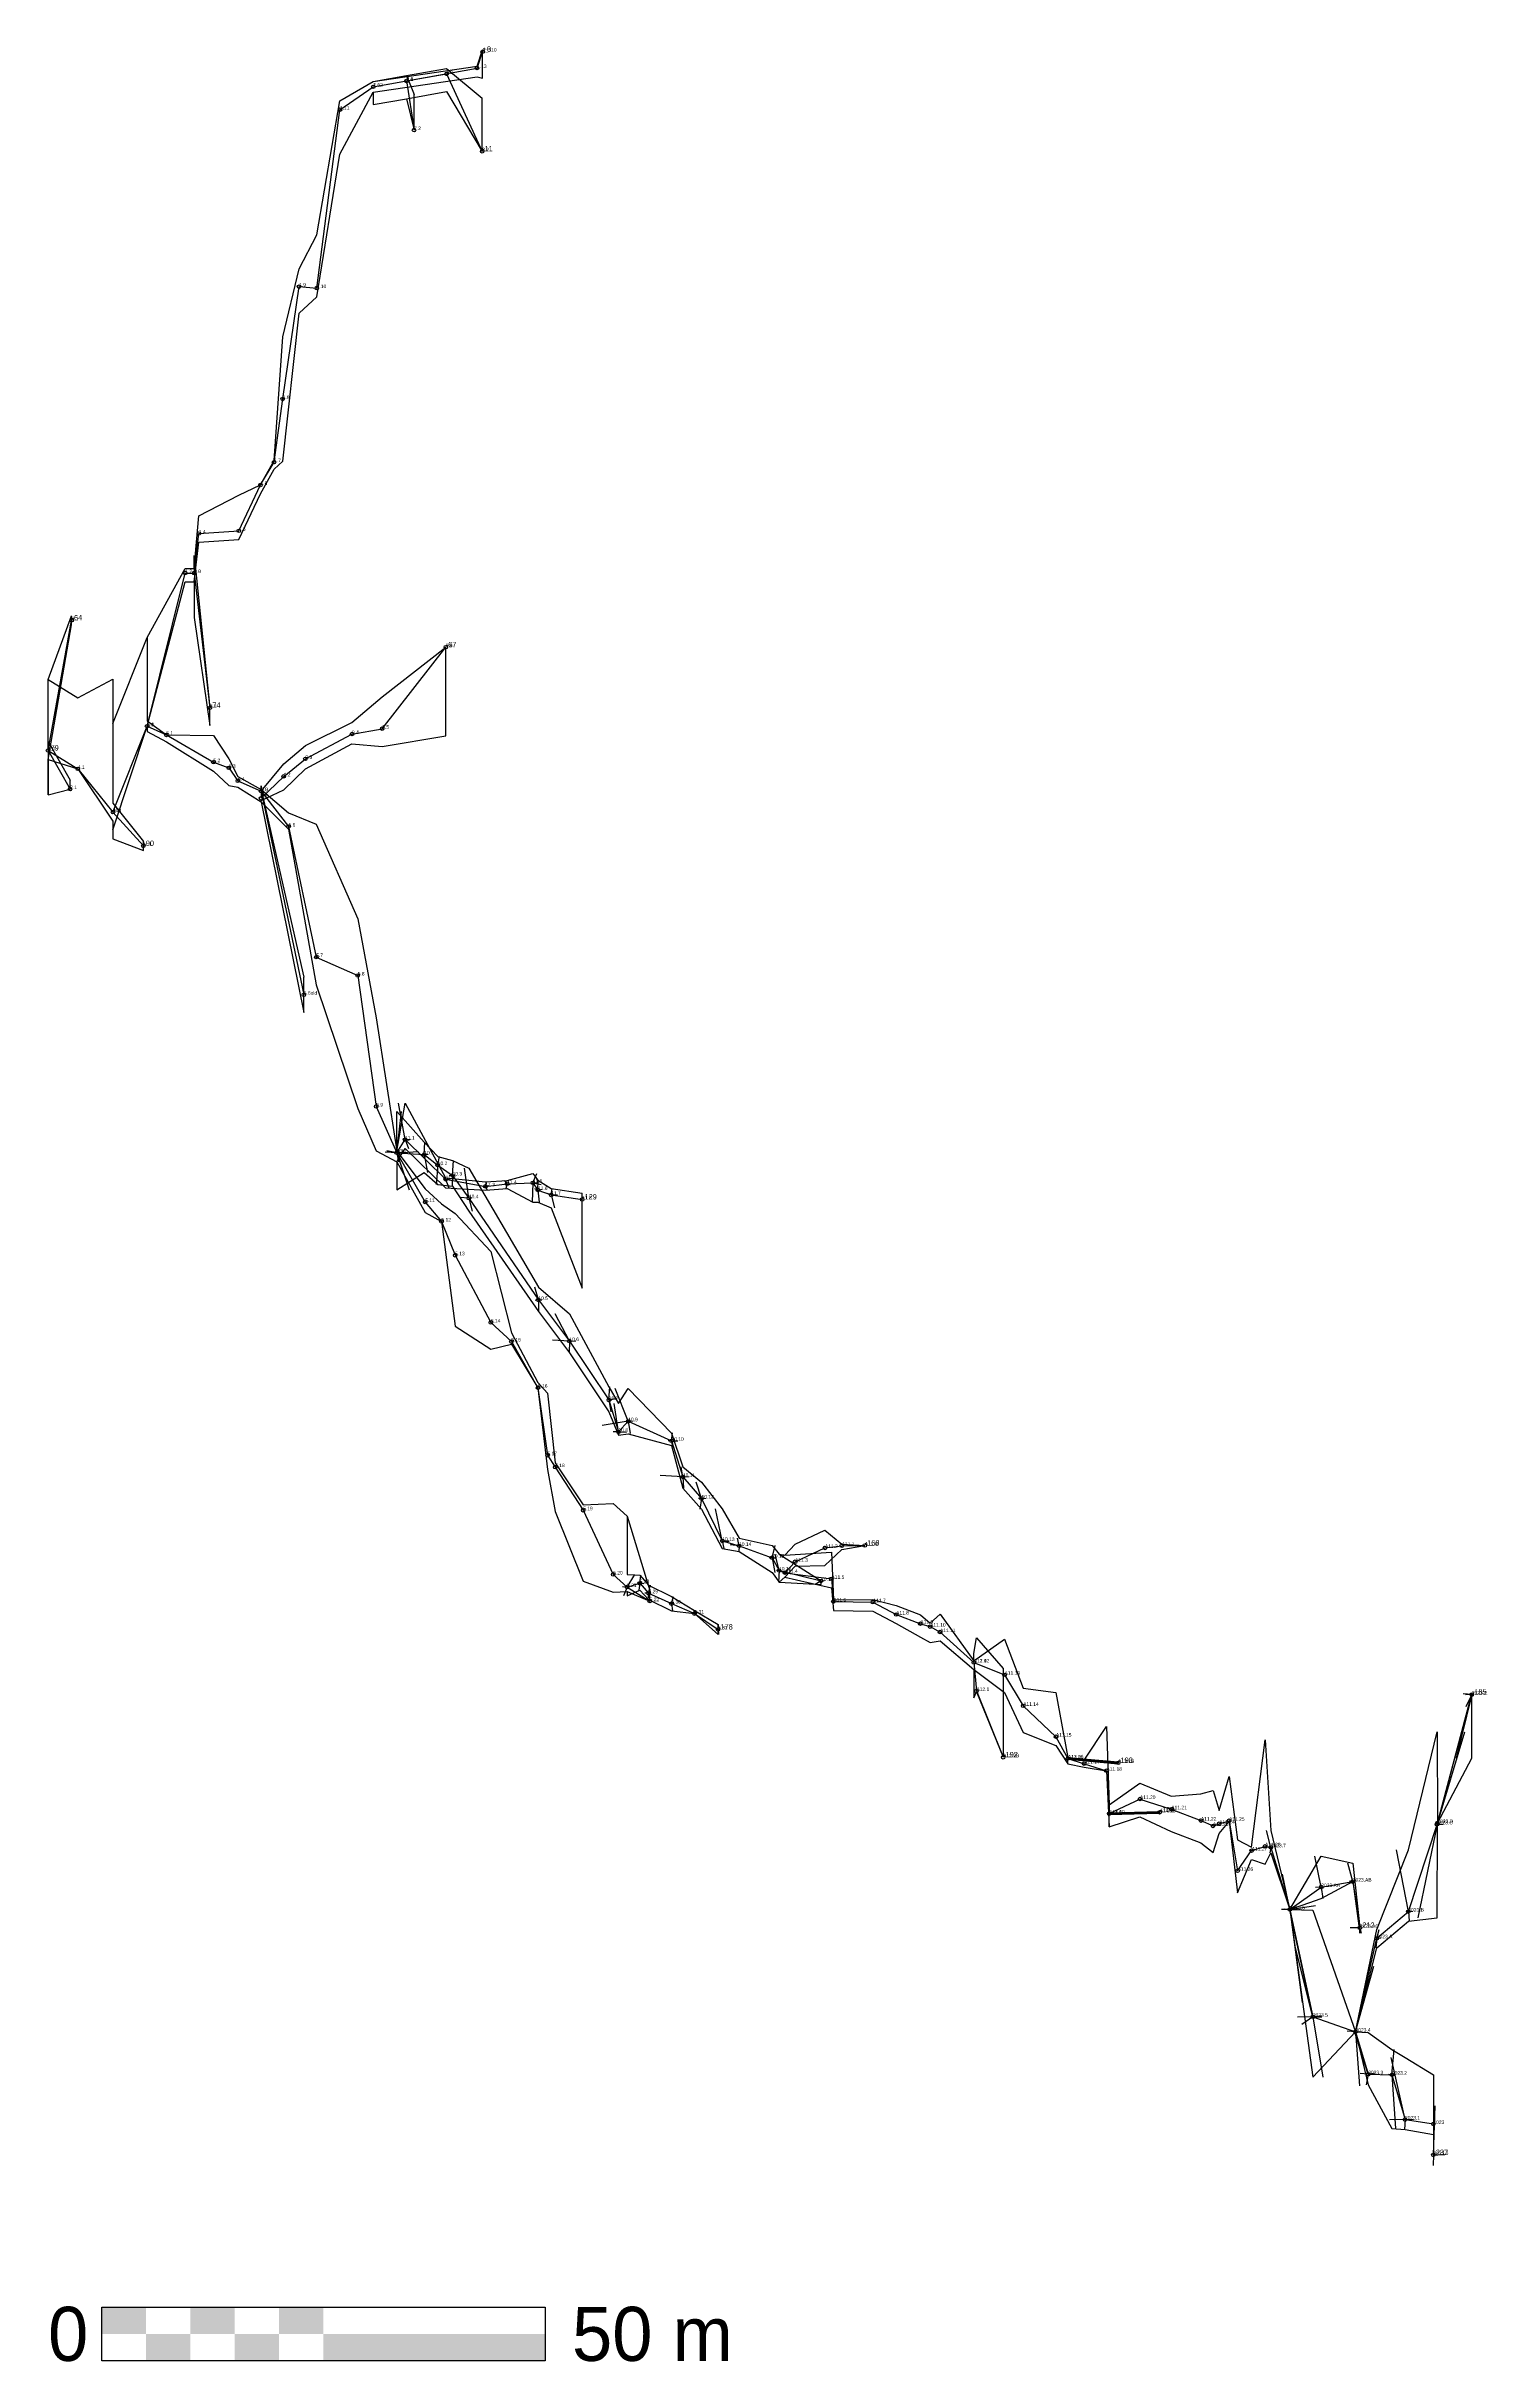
# Model space of a CAD drawing. Extents: x -49 to 113, y -261 to 1.
import ezdxf

# ---------------------------------------------------------------- set-up
doc = ezdxf.new("R2010")
doc.units = 0
doc.header["$MEASUREMENT"] = 0
for name, color, linetype in [('CHEMINEMENTS', 1, 'Continuous'), ('CONTOURS_HAUTEURS', 3, 'Continuous'), ('ECHELLE', 7, 'Continuous'), ('POINTS', 6, 'Continuous'), ('PROFONDEURS', 2, 'Continuous'), ('RADIALES', 9, 'Continuous'), ('STATIONS', 7, 'Continuous')]:
    doc.layers.add(name, color=color, linetype=linetype)

msp = doc.modelspace()

# ---------------------------------------------------------------- linework, layer by layer
at = {"layer": 'CHEMINEMENTS'}
for p, q in [((-0.63, -1.84), (0, 0)), ((-12.34, -3.96), (-0.63, -1.84)), ((-8.59, -3.3), (-4.06, -2.5)), ((-4.06, -2.5), (-0.06, -11.24)), ((-16.1, -6.54), (-12.34, -3.96)), ((-12.34, -3.96), (-8.59, -3.3)), ((-12.34, -3.96), (-12.34, -3.96)), ((-8.59, -3.3), (-7.74, -8.84)), ((-8.59, -3.3), (-8.59, -3.3)), ((-18.71, -26.66), (-16.1, -6.54)), ((-22.55, -39.16), (-20.71, -26.49)), ((-20.71, -26.49), (-18.71, -26.66)), ((-23.53, -46.29), (-22.55, -39.16)), ((-25.06, -48.86), (-23.53, -46.29)), ((-27.51, -54.03), (-25.06, -48.86)), ((-32.54, -58.8), (-32, -54.33)), ((-32, -54.33), (-27.51, -54.03)), ((-37.85, -76.07), (-33.54, -58.8)), ((-33.54, -58.8), (-32.54, -58.8)), ((-32.54, -58.8), (-32.54, -58.8)), ((-32.54, -58.8), (-30.76, -73.99)), ((-49.02, -78.81), (-46.37, -64.13)), ((-11.33, -76.35), (-4.16, -67.16)), ((-41.7, -85.76), (-37.85, -76.07)), ((-37.85, -76.07), (-37.85, -76.07)), ((-37.85, -76.07), (-35.68, -77.05)), ((-35.68, -77.05), (-30.37, -80.13)), ((-20, -79.75), (-14.74, -76.95)), ((-14.74, -76.95), (-11.33, -76.35)), ((-49.02, -78.81), (-49.02, -78.81)), ((-49.02, -78.81), (-49.02, -78.81)), ((-49.02, -78.81), (-46.54, -83.16)), ((-49.02, -78.81), (-49.02, -78.81)), ((-49.02, -78.81), (-49.02, -78.81)), ((-49.02, -78.81), (-45.66, -80.88)), ((-45.66, -80.88), (-41.7, -85.76)), ((-30.37, -80.13), (-28.63, -80.76)), ((-28.63, -80.76), (-27.62, -82.23)), ((-22.44, -81.73), (-20, -79.75)), ((-27.62, -82.23), (-25, -83.4)), ((-25, -84.2), (-22.44, -81.73)), ((-25, -83.4), (-20.17, -106.36)), ((-25, -83.4), (-25, -83.4)), ((-25, -83.4), (-25, -84.2)), ((-25, -83.4), (-21.9, -87.38)), ((-41.7, -85.76), (-41.7, -85.76)), ((-41.7, -85.76), (-41.7, -85.76)), ((-41.7, -85.76), (-38.27, -89.57)), ((-21.9, -87.38), (-18.77, -102.1)), ((-18.77, -102.1), (-14.09, -104.18)), ((-14.09, -104.18), (-12.01, -118.96)), ((-12.01, -118.96), (-9.69, -124.17)), ((-9.69, -124.17), (-8.75, -122.69)), ((-8.75, -122.69), (-4.18, -127.17)), ((-9.69, -124.17), (-6.48, -129.73)), ((-9.69, -124.17), (-9.69, -124.17)), ((-9.69, -124.17), (-6.58, -124.37)), ((-6.58, -124.37), (-5.06, -125.57)), ((-5.06, -125.57), (-3.39, -126.74)), ((-4.18, -127.17), (0.31, -127.97)), ((-3.39, -126.74), (-1.55, -129.3)), ((0.31, -127.97), (2.77, -127.67)), ((2.77, -127.67), (5.66, -127.56)), ((5.66, -127.56), (6.24, -128.38)), ((-6.48, -129.73), (-4.65, -131.92)), ((-1.55, -129.3), (6.28, -140.78)), ((6.24, -128.38), (7.73, -128.93)), ((7.73, -128.93), (11.22, -129.44)), ((-4.65, -131.92), (-3.1, -135.74)), ((-3.1, -135.74), (0.93, -143.31)), ((6.28, -140.78), (9.78, -145.41)), ((0.93, -143.31), (3.24, -145.47)), ((3.24, -145.47), (6.24, -150.67)), ((9.78, -145.41), (14.23, -152.05)), ((6.24, -150.67), (7.31, -158.29)), ((14.23, -152.05), (15.32, -155.65)), ((15.32, -155.65), (16.42, -154.46)), ((16.42, -154.46), (21.3, -156.66)), ((21.3, -156.66), (22.59, -160.74)), ((7.31, -158.29), (8.18, -159.63)), ((8.18, -159.63), (11.34, -164.49)), ((22.59, -160.74), (24.69, -163.16)), ((11.34, -164.49), (14.72, -171.74)), ((24.69, -163.16), (27.03, -167.95)), ((27.03, -167.95), (28.92, -168.51)), ((28.92, -168.51), (32.64, -169.85)), ((35.24, -170.3), (38.61, -168.74)), ((38.61, -168.74), (40.5, -168.5)), ((40.5, -168.5), (43.1, -168.47)), ((43.1, -168.47), (43.1, -168.47)), ((14.72, -171.74), (16.29, -173.16)), ((32.64, -169.85), (33.43, -171.29)), ((33.43, -171.29), (38.17, -172.46)), ((33.43, -171.29), (34.1, -171.54)), ((34.1, -171.54), (35.24, -170.3)), ((34.1, -171.54), (39.35, -172.23)), ((39.35, -172.23), (39.56, -174.78)), ((16.29, -173.16), (17.72, -172.73)), ((16.29, -173.16), (18.84, -174.75)), ((16.29, -173.16), (16.29, -173.16)), ((17.72, -172.73), (18.71, -173.85)), ((18.71, -173.85), (21.29, -175.02)), ((39.56, -174.78), (44.02, -174.86)), ((44.02, -174.86), (46.64, -176.25)), ((21.29, -175.02), (23.9, -176.15)), ((23.9, -176.15), (26.55, -177.94)), ((46.64, -176.25), (49.37, -177.29)), ((49.37, -177.29), (50.47, -177.62)), ((50.47, -177.62), (51.59, -178.23)), ((51.59, -178.23), (55.4, -181.66)), ((55.4, -181.66), (58.87, -183.05)), ((55.4, -181.66), (55.4, -181.66)), ((55.4, -181.66), (55.7, -184.87)), ((55.7, -184.87), (58.71, -192.35)), ((58.87, -183.05), (60.97, -186.55)), ((107.69, -199.77), (111.58, -185.28)), ((60.97, -186.55), (64.67, -190.03)), ((64.67, -190.03), (66.02, -192.48)), ((58.71, -192.35), (58.71, -192.35)), ((66.02, -192.48), (67.85, -193.08)), ((66.02, -192.48), (66.02, -192.48)), ((66.02, -192.48), (71.68, -192.98)), ((67.85, -193.08), (70.36, -193.87)), ((71.68, -192.98), (71.68, -192.98)), ((70.36, -193.87), (70.67, -198.71)), ((70.67, -198.71), (74.14, -197.06)), ((74.14, -197.06), (77.68, -198.22)), ((77.68, -198.22), (81.02, -199.49)), ((70.67, -198.71), (76.36, -198.56)), ((70.67, -198.71), (70.67, -198.71)), ((76.36, -198.56), (76.36, -198.56)), ((81.02, -199.49), (82.38, -200.09)), ((82.38, -200.09), (83.08, -199.85)), ((83.08, -199.85), (84.19, -199.51)), ((84.19, -199.51), (85.16, -205.15)), ((104.42, -209.76), (107.65, -199.92)), ((107.65, -199.92), (107.69, -199.77)), ((85.16, -205.15), (86.74, -202.88)), ((86.74, -202.88), (88.25, -202.4)), ((88.25, -202.4), (88.9, -202.51)), ((88.9, -202.51), (91.04, -209.52)), ((91.04, -209.52), (94.59, -206.99)), ((94.59, -206.99), (98.15, -206.37)), ((98.15, -206.37), (98.95, -211.58)), ((91.04, -209.52), (93.64, -221.62)), ((100.86, -212.76), (104.42, -209.76)), ((98.46, -223.3), (100.86, -212.76)), ((93.64, -221.62), (98.46, -223.3)), ((98.46, -223.3), (99.89, -228.1)), ((99.89, -228.1), (102.57, -228.15)), ((102.57, -228.15), (104.04, -233.21)), ((104.04, -233.21), (107.24, -233.7)), ((107.24, -233.7), (107.24, -237.2))]:
    msp.add_line(p, q, dxfattribs=at)
at = {"layer": 'CONTOURS_HAUTEURS'}
for p, q in [((-0.63, -1.64), (0, 0.2)), ((0, -3), (0, 0.2)), ((-12.34, -3.36), (-0.63, -1.64)), ((-8.59, -2.7), (-4.06, -1.9)), ((-4.06, -1.9), (-0.06, -5.24)), ((-16.1, -5.54), (-12.34, -3.36)), ((-16.1, -11.54), (-12.34, -4.56)), ((-12.34, -3.36), (-8.59, -2.7)), ((-12.34, -4.56), (-0.63, -2.84)), ((-12.34, -3.36), (-12.34, -3.36)), ((-12.34, -4.56), (-12.34, -5.96)), ((-8.59, -2.7), (-7.74, -4.84)), ((-8.59, -2.7), (-8.59, -2.7)), ((-8.59, -5.3), (-4.06, -4.5)), ((-7.74, -8.84), (-7.74, -4.84)), ((-4.06, -4.5), (-0.06, -11.24)), ((-0.63, -2.84), (0, -3)), ((-18.71, -20.66), (-16.1, -5.54)), ((-12.34, -5.96), (-8.59, -5.3)), ((-8.59, -5.3), (-7.74, -8.84)), ((-8.59, -5.3), (-8.59, -5.3)), ((-0.06, -11.24), (-0.06, -5.24)), ((-18.71, -27.66), (-16.1, -11.54)), ((-20.71, -24.49), (-18.71, -20.66)), ((-22.55, -32.16), (-20.71, -24.49)), ((-20.71, -29.49), (-18.71, -27.66)), ((-22.55, -46.16), (-20.71, -29.49)), ((-23.53, -46.09), (-22.55, -32.16)), ((-25.06, -48.86), (-23.53, -46.09)), ((-23.53, -47.09), (-22.55, -46.16)), ((-27.51, -50.03), (-25.06, -48.86)), ((-25.06, -49.86), (-23.53, -47.09)), ((-32, -52.33), (-27.51, -50.03)), ((-27.51, -55.03), (-25.06, -49.86)), ((-32.54, -58.3), (-32, -52.33)), ((-32.54, -59.8), (-32, -55.33)), ((-32.54, -58.3), (-32.54, -56.8)), ((-32.54, -56.8), (-30.76, -73.99)), ((-32, -55.33), (-27.51, -55.03)), ((-37.85, -66.07), (-33.54, -58.3)), ((-37.85, -76.07), (-33.54, -59.8)), ((-33.54, -58.3), (-32.54, -58.3)), ((-33.54, -59.8), (-32.54, -59.8)), ((-32.54, -59.8), (-32.54, -63.8)), ((-49.02, -70.81), (-46.37, -63.63)), ((-49.02, -79.81), (-46.37, -64.63)), ((-46.37, -64.63), (-46.37, -63.63)), ((-32.54, -63.8), (-30.76, -75.99)), ((-41.7, -75.76), (-37.85, -66.07)), ((-37.85, -66.07), (-37.85, -75.47)), ((-11.33, -72.75), (-4.16, -67.16)), ((-4.16, -77.16), (-4.16, -67.16)), ((-49.02, -77.81), (-49.02, -70.81)), ((-49.02, -77.81), (-49.02, -70.81)), ((-49.02, -70.81), (-45.66, -72.88)), ((-45.66, -72.88), (-41.7, -70.76)), ((-41.7, -70.76), (-41.7, -75.76)), ((-14.74, -75.66), (-11.33, -72.75)), ((-37.85, -75.47), (-35.68, -77.05)), ((-30.76, -75.99), (-30.76, -73.99)), ((-20, -78.25), (-14.74, -75.66)), ((-49.02, -78.81), (-49.02, -77.81)), ((-49.02, -77.81), (-46.54, -82.16)), ((-41.7, -75.76), (-41.7, -84.76)), ((-41.7, -87.76), (-37.85, -76.07)), ((-37.85, -76.07), (-37.85, -76.67)), ((-37.85, -76.67), (-35.68, -77.85)), ((-35.68, -77.05), (-30.37, -77.13)), ((-35.68, -77.85), (-30.37, -81.13)), ((-30.37, -77.13), (-28.63, -79.76)), ((-22.44, -80.33), (-20, -78.25)), ((-20, -80.89), (-14.74, -78.05)), ((-14.74, -78.05), (-11.33, -78.35)), ((-11.33, -78.35), (-4.16, -77.16)), ((-49.02, -78.81), (-49.02, -78.81)), ((-49.02, -78.81), (-49.02, -78.81)), ((-49.02, -78.81), (-49.02, -83.81)), ((-49.02, -83.81), (-49.02, -79.81)), ((-49.02, -83.81), (-49.02, -79.81)), ((-49.02, -79.81), (-45.66, -80.88)), ((-45.66, -80.88), (-41.7, -86.76)), ((-28.63, -79.76), (-27.62, -81.73)), ((-25, -83.4), (-22.44, -80.33)), ((-22.44, -83.23), (-20, -80.89)), ((-49.02, -83.81), (-46.54, -83.16)), ((-46.54, -83.16), (-46.54, -82.16)), ((-30.37, -81.13), (-28.63, -82.76)), ((-28.63, -82.76), (-27.62, -82.93)), ((-27.62, -81.73), (-25, -83.2)), ((-27.62, -82.93), (-25, -84.6)), ((-25, -83.2), (-25, -82.8)), ((-25, -82.8), (-25, -83.4)), ((-25, -83.2), (-20.17, -104.36)), ((-25, -83.2), (-21.9, -85.82)), ((-25, -84.45), (-22.44, -83.23)), ((-41.7, -84.76), (-38.27, -89.07)), ((-25, -84.5), (-25, -84.45)), ((-25, -84.6), (-25, -84.5)), ((-25, -84.6), (-20.17, -108.36)), ((-25, -84.6), (-21.9, -87.68)), ((-21.9, -85.82), (-18.77, -87.1)), ((-41.7, -86.76), (-41.7, -87.76)), ((-41.7, -87.76), (-41.7, -88.76)), ((-41.7, -88.76), (-38.27, -90.07)), ((-21.9, -87.68), (-18.77, -105.24)), ((-18.77, -87.1), (-14.09, -97.78)), ((-38.27, -90.07), (-38.27, -89.07)), ((-14.09, -97.78), (-12.01, -108.96)), ((-20.17, -108.36), (-20.17, -104.36)), ((-18.77, -105.24), (-14.09, -119.18)), ((-12.01, -108.96), (-9.69, -124.01)), ((-14.09, -119.18), (-12.01, -123.96)), ((-9.69, -124.01), (-8.75, -118.58)), ((-9.69, -124.01), (-9.69, -119.53)), ((-9.69, -119.53), (-6.58, -122.97)), ((-8.75, -118.58), (-4.18, -127.02)), ((-12.01, -123.96), (-9.69, -125.21)), ((-9.69, -125.21), (-8.75, -123.7)), ((-9.69, -124.01), (-6.48, -128.23)), ((-9.69, -125.21), (-6.48, -130.93)), ((-9.69, -125.21), (-9.69, -128.35)), ((-8.75, -123.7), (-4.18, -128.12)), ((-6.58, -122.97), (-5.06, -124.61)), ((-5.06, -124.61), (-3.39, -125.03)), ((-3.39, -125.03), (-1.55, -125.93)), ((-9.69, -128.35), (-6.58, -126.4)), ((-6.58, -126.4), (-5.06, -127.76)), ((-5.06, -127.76), (-3.39, -127.96)), ((-4.18, -127.02), (0.31, -127.45)), ((-1.55, -125.93), (6.28, -139.34)), ((0.31, -127.45), (2.77, -127.32)), ((2.77, -127.32), (5.66, -126.52)), ((5.66, -126.52), (6.24, -127.28)), ((6.24, -127.28), (7.73, -128.21)), ((-6.48, -128.23), (-4.65, -129.92)), ((-4.65, -129.92), (-3.1, -131.04)), ((-4.18, -128.12), (0.31, -128.39)), ((-3.39, -127.96), (-1.55, -130.76)), ((0.31, -128.39), (2.77, -128.19)), ((2.77, -128.19), (5.66, -129.75)), ((5.66, -129.75), (6.24, -129.74)), ((6.24, -129.74), (7.73, -130.37)), ((7.73, -128.21), (11.22, -128.74)), ((7.73, -130.37), (11.22, -139.44)), ((11.22, -139.44), (11.22, -128.74)), ((-6.48, -130.93), (-4.65, -131.92)), ((-4.65, -131.92), (-3.1, -143.74)), ((-3.1, -131.04), (0.93, -135.31)), ((-1.55, -130.76), (6.28, -142.07)), ((0.93, -135.31), (3.24, -144.47)), ((6.28, -139.34), (9.78, -142.34)), ((6.28, -142.07), (9.78, -146.75)), ((9.78, -142.34), (14.23, -150.59)), ((-3.1, -143.74), (0.93, -146.31)), ((0.93, -146.31), (3.24, -145.77)), ((3.24, -144.47), (6.24, -150.07)), ((3.24, -145.77), (6.24, -150.67)), ((9.78, -146.75), (14.23, -153.41)), ((6.24, -150.07), (7.31, -151.29)), ((6.24, -150.67), (7.31, -159.89)), ((7.31, -151.29), (8.18, -159.13)), ((14.23, -150.59), (15.32, -152.44)), ((15.32, -152.44), (16.42, -150.77)), ((16.42, -150.77), (21.3, -155.79)), ((14.23, -153.41), (15.32, -156.01)), ((15.32, -156.01), (16.42, -155.86)), ((16.42, -155.86), (21.3, -157.2)), ((21.3, -155.79), (22.59, -159.58)), ((8.18, -159.13), (11.34, -163.89)), ((21.3, -157.2), (22.59, -162)), ((7.31, -159.89), (8.18, -164.63)), ((22.59, -159.58), (24.69, -161.31)), ((24.69, -161.31), (27.03, -164.32)), ((11.34, -163.89), (14.72, -163.74)), ((14.72, -163.74), (16.29, -165.16)), ((22.59, -162), (24.69, -164.37)), ((24.69, -164.37), (27.03, -168.81)), ((27.03, -164.32), (28.92, -167.64)), ((8.18, -164.63), (11.34, -172.49)), ((16.29, -165.16), (18.84, -173.55)), ((16.29, -165.16), (16.29, -171.75)), ((35.24, -168.3), (38.61, -166.74)), ((38.61, -166.74), (40.5, -168.3)), ((27.03, -168.81), (28.92, -169.13)), ((28.92, -167.64), (32.64, -168.45)), ((28.92, -169.13), (32.64, -171.5)), ((32.64, -168.45), (33.43, -169.45)), ((33.43, -169.45), (38.17, -172.46)), ((33.43, -169.45), (34.1, -169.54)), ((34.1, -169.54), (35.24, -168.3)), ((34.1, -169.54), (39.35, -169.23)), ((38.61, -170.74), (40.5, -168.9)), ((39.35, -169.23), (39.56, -174.58)), ((40.5, -168.3), (43.1, -168.47)), ((40.5, -168.9), (43.1, -168.47)), ((43.1, -168.47), (43.1, -168.47)), ((43.1, -168.47), (43.1, -168.47)), ((43.1, -168.47), (43.1, -168.47)), ((16.29, -171.75), (17.72, -171.81)), ((17.72, -171.81), (18.71, -172.95)), ((32.64, -171.5), (33.43, -172.59)), ((33.43, -172.59), (34.1, -172.04)), ((34.1, -172.04), (35.24, -170.8)), ((34.1, -172.04), (39.35, -173.23)), ((35.24, -170.8), (38.61, -170.74)), ((11.34, -172.49), (14.72, -173.74)), ((14.72, -173.74), (16.29, -173.66)), ((16.29, -174.13), (17.72, -173.5)), ((16.29, -173.66), (18.84, -174.75)), ((16.29, -173.66), (16.29, -174.13)), ((17.72, -173.5), (18.71, -174.54)), ((18.71, -172.95), (21.29, -174.23)), ((18.71, -174.54), (21.29, -175.85)), ((18.84, -174.75), (18.84, -173.55)), ((21.29, -174.23), (23.9, -175.79)), ((33.43, -172.59), (38.17, -172.86)), ((38.17, -172.86), (38.17, -172.46)), ((39.35, -173.23), (39.56, -175.78)), ((39.56, -174.58), (44.02, -174.56)), ((44.02, -174.56), (46.64, -175.25)), ((21.29, -175.85), (23.9, -176.15)), ((23.9, -175.79), (26.55, -177.38)), ((23.9, -176.15), (26.55, -178.51)), ((26.55, -178.51), (26.55, -177.38)), ((39.56, -175.78), (44.02, -175.86)), ((44.02, -175.86), (46.64, -177.25)), ((46.64, -175.25), (49.37, -176.29)), ((46.64, -177.25), (49.37, -178.79)), ((49.37, -176.29), (50.47, -177.22)), ((50.47, -177.22), (51.59, -176.23)), ((51.59, -176.23), (55.4, -181.46)), ((49.37, -178.79), (50.47, -179.42)), ((50.47, -179.42), (51.59, -179.23)), ((51.59, -179.23), (55.4, -182.46)), ((55.4, -180.66), (55.7, -178.87)), ((55.4, -181.46), (58.87, -179.05)), ((55.7, -178.87), (58.71, -182.35)), ((58.87, -179.05), (60.97, -184.55)), ((55.4, -181.46), (55.4, -180.66)), ((55.4, -182.46), (58.87, -185.05)), ((55.4, -182.46), (55.4, -185.66)), ((58.71, -182.35), (58.71, -192.35)), ((55.4, -185.66), (55.7, -184.97)), ((55.7, -184.97), (58.71, -192.35)), ((58.87, -185.05), (60.97, -189.55)), ((60.97, -184.55), (64.67, -185.03)), ((64.67, -185.03), (66.02, -192.38)), ((107.69, -199.77), (111.58, -185.21)), ((111.58, -192.46), (111.58, -185.21)), ((60.97, -189.55), (64.67, -191.03)), ((67.85, -192.68), (70.36, -188.87)), ((70.36, -188.87), (70.67, -197.71)), ((86.74, -202.48), (88.25, -190.4)), ((88.25, -190.4), (88.9, -200.6)), ((104.42, -202.78), (107.65, -189.5)), ((107.65, -189.5), (107.69, -199.77)), ((58.71, -192.35), (58.71, -192.35)), ((58.71, -192.35), (58.71, -192.35)), ((64.67, -191.03), (66.02, -193.08)), ((66.02, -192.38), (67.85, -192.68)), ((66.02, -192.38), (66.02, -192.38)), ((66.02, -192.38), (71.68, -192.88)), ((66.02, -193.08), (66.02, -192.58)), ((66.02, -192.58), (71.68, -193.08)), ((66.02, -193.08), (67.85, -193.48)), ((71.68, -192.88), (71.68, -192.98)), ((71.68, -193.08), (71.68, -192.98)), ((71.68, -192.98), (71.68, -192.98)), ((107.69, -199.77), (111.58, -192.46)), ((67.85, -193.48), (70.36, -193.87)), ((70.36, -193.87), (70.67, -200.21)), ((70.67, -197.71), (74.14, -195.26)), ((74.14, -195.26), (77.68, -196.72)), ((83.08, -198.35), (84.19, -194.51)), ((84.19, -194.51), (85.16, -201.65)), ((70.67, -197.71), (70.67, -198.61)), ((77.68, -196.72), (81.02, -196.49)), ((81.02, -196.49), (82.38, -196.09)), ((82.38, -196.09), (83.08, -198.35)), ((70.67, -198.61), (76.36, -198.46)), ((70.67, -198.81), (76.36, -198.66)), ((70.67, -200.21), (70.67, -198.81)), ((70.67, -200.21), (74.14, -199.06)), ((74.14, -199.06), (77.68, -200.72)), ((76.36, -198.46), (76.36, -198.56)), ((76.36, -198.66), (76.36, -198.56)), ((76.36, -198.56), (76.36, -198.56)), ((77.68, -200.72), (81.02, -201.99)), ((82.38, -203.09), (83.08, -200.95)), ((83.08, -200.95), (84.19, -199.61)), ((84.19, -199.61), (85.16, -207.65)), ((88.9, -200.6), (91.04, -209.52)), ((107.65, -210.46), (107.69, -199.77)), ((81.02, -201.99), (82.38, -203.09)), ((85.16, -201.65), (86.74, -202.48)), ((88.25, -204.4), (88.9, -203.13)), ((88.9, -203.13), (91.04, -209.52)), ((91.04, -209.52), (94.59, -203.52)), ((94.59, -203.52), (98.15, -204.3)), ((100.86, -211.76), (104.42, -202.78)), ((85.16, -207.65), (86.74, -203.88)), ((86.74, -203.88), (88.25, -204.4)), ((98.15, -204.3), (98.95, -211.57)), ((91.04, -209.52), (94.59, -208.29)), ((94.59, -208.29), (98.15, -206.37)), ((98.15, -206.37), (98.95, -212.18)), ((91.04, -209.52), (93.64, -228.41)), ((91.04, -209.52), (93.64, -209.59)), ((93.64, -209.59), (98.46, -223.3)), ((100.86, -213.85), (104.42, -210.83)), ((104.42, -210.83), (107.65, -210.46)), ((98.46, -223.3), (100.86, -211.76)), ((98.46, -223.3), (100.86, -213.85)), ((98.95, -212.18), (98.95, -211.57)), ((93.64, -228.41), (98.46, -223.3)), ((98.46, -223.3), (99.89, -229.29)), ((98.46, -223.3), (99.89, -223.4)), ((99.89, -223.4), (102.57, -225.32)), ((102.57, -225.32), (104.04, -226.2)), ((104.04, -226.2), (107.24, -228.16)), ((99.89, -229.29), (102.57, -234.23)), ((107.24, -228.16), (107.24, -237.2)), ((102.57, -234.23), (104.04, -234.34)), ((104.04, -234.34), (107.24, -234.88)), ((107.24, -234.88), (107.24, -237.2)), ((107.24, -237.2), (107.24, -237.2))]:
    msp.add_line(p, q, dxfattribs=at)
at = {"layer": 'ECHELLE'}
for p, q in [((-42.96, -254.37), (7.04, -254.37)), ((-42.96, -260.43), (-42.96, -254.37)), ((7.04, -254.37), (7.04, -260.43)), ((7.04, -260.43), (-42.96, -260.43))]:
    msp.add_line(p, q, dxfattribs=at)
for points in [[(-42.96, -254.37), (-37.96, -254.37), (-42.96, -257.4), (-37.96, -257.4)], [(-32.96, -254.37), (-27.96, -254.37), (-32.96, -257.4), (-27.96, -257.4)], [(-22.96, -254.37), (-17.96, -254.37), (-22.96, -257.4), (-17.96, -257.4)], [(-37.96, -257.4), (-32.96, -257.4), (-37.96, -260.43), (-32.96, -260.43)], [(-27.96, -257.4), (-22.96, -257.4), (-27.96, -260.43), (-22.96, -260.43)], [(-17.96, -257.4), (7.04, -257.4), (-17.96, -260.43), (7.04, -260.43)]]:
    msp.add_solid(points, dxfattribs=at)
at = {"layer": 'POINTS'}
for centre in [(0, 0), (-4.06, -2.5), (-0.63, -1.84), (-12.34, -3.96), (-12.34, -3.96), (-8.59, -3.3), (-8.59, -3.3), (-16.1, -6.54), (-7.74, -8.84), (-0.06, -11.24), (-20.71, -26.49), (-18.71, -26.66), (-22.55, -39.16), (-23.53, -46.29), (-25.06, -48.86), (-32, -54.33), (-27.51, -54.03), (-33.54, -58.8), (-32.54, -58.8), (-32.54, -58.8), (-46.37, -64.13), (-4.16, -67.16), (-30.76, -73.99), (-37.85, -76.07), (-37.85, -76.07), (-35.68, -77.05), (-14.74, -76.95), (-11.33, -76.35), (-49.02, -78.81), (-49.02, -78.81), (-49.02, -78.81), (-49.02, -78.81), (-45.66, -80.88), (-30.37, -80.13), (-28.63, -80.76), (-20, -79.75), (-46.54, -83.16), (-27.62, -82.23), (-25, -83.4), (-25, -83.4), (-22.44, -81.73), (-41.7, -85.76), (-41.7, -85.76), (-41.7, -85.76), (-25, -84.2), (-21.9, -87.38), (-38.27, -89.57), (-18.77, -102.1), (-14.09, -104.18), (-20.17, -106.36), (-12.01, -118.96), (-8.75, -122.69), (-9.69, -124.17), (-9.69, -124.17), (-6.58, -124.37), (-5.06, -125.57), (-4.18, -127.17), (-3.39, -126.74), (0.31, -127.97), (2.77, -127.67), (5.66, -127.56), (-6.48, -129.73), (-1.55, -129.3), (6.24, -128.38), (7.73, -128.93), (11.22, -129.44), (-4.65, -131.92), (-3.1, -135.74), (6.28, -140.78), (0.93, -143.31), (3.24, -145.47), (9.78, -145.41), (6.24, -150.67), (14.23, -152.05), (15.32, -155.65), (16.42, -154.46), (21.3, -156.66), (7.31, -158.29), (8.18, -159.63), (22.59, -160.74), (11.34, -164.49), (24.69, -163.16), (27.03, -167.95), (28.92, -168.51), (32.64, -169.85), (38.61, -168.74), (40.5, -168.5), (43.1, -168.47), (43.1, -168.47), (14.72, -171.74), (33.43, -171.29), (34.1, -171.54), (35.24, -170.3), (38.17, -172.46), (39.35, -172.23), (16.29, -173.16), (16.29, -173.16), (17.72, -172.73), (18.71, -173.85), (18.84, -174.75), (21.29, -175.02), (39.56, -174.78), (44.02, -174.86), (23.9, -176.15), (46.64, -176.25), (49.37, -177.29), (50.47, -177.62), (26.55, -177.94), (51.59, -178.23), (55.4, -181.66), (55.4, -181.66), (55.7, -184.87), (58.87, -183.05), (111.58, -185.28), (60.97, -186.55), (64.67, -190.03), (58.71, -192.35), (58.71, -192.35), (66.02, -192.48), (66.02, -192.48), (67.85, -193.08), (71.68, -192.98), (71.68, -192.98), (70.36, -193.87), (74.14, -197.06), (76.36, -198.56), (76.36, -198.56), (77.68, -198.22), (70.67, -198.71), (70.67, -198.71), (81.02, -199.49), (82.38, -200.09), (83.08, -199.85), (84.19, -199.51), (107.65, -199.92), (107.69, -199.77), (86.74, -202.88), (88.25, -202.4), (88.9, -202.51), (85.16, -205.15), (98.15, -206.37), (94.59, -206.99), (91.04, -209.52), (98.95, -211.58), (104.42, -209.76), (100.86, -212.76), (93.64, -221.62), (98.46, -223.3), (99.89, -228.1), (102.57, -228.15), (104.04, -233.21), (107.24, -233.7), (107.24, -237.2)]:
    msp.add_circle(centre, 0.2, dxfattribs=at)
at = {"layer": 'RADIALES'}
for p, q in [((-9.69, -124.17), (-9.17, -119.52)), ((-8.75, -122.69), (-9.5, -118.58)), ((-8.75, -122.69), (-8.15, -122.66)), ((-8.75, -122.69), (-8.3, -122.77)), ((-8.75, -122.69), (-8.35, -123.71)), ((-9.69, -124.17), (-11.01, -124.09)), ((-9.69, -124.17), (-10.8, -123.97)), ((-9.69, -124.17), (-10.8, -124.05)), ((-9.69, -124.17), (-9.7, -124.01)), ((-9.69, -124.17), (-7.23, -124.05)), ((-9.69, -124.17), (-8.85, -124.07)), ((-9.69, -124.17), (-8.28, -128.34)), ((-9.69, -124.17), (-9.48, -125.2)), ((-6.58, -124.37), (-6.52, -122.97)), ((-6.58, -124.37), (-6.17, -124.34)), ((-6.58, -124.37), (-6.37, -124.37)), ((-6.58, -124.37), (-6.23, -126.4)), ((-5.06, -125.57), (-4.88, -124.61)), ((-3.39, -126.74), (-3.29, -125.03)), ((-5.06, -125.57), (-5.36, -125.58)), ((-5.06, -125.57), (-5.31, -125.62)), ((-5.06, -125.57), (-5.23, -127.77)), ((-4.18, -127.17), (-4.34, -127.17)), ((-4.18, -127.17), (-4.22, -127.02)), ((-4.18, -127.17), (-3.74, -127.2)), ((-4.18, -127.17), (-3.83, -128.12)), ((-3.39, -126.74), (-3.77, -126.76)), ((-3.39, -126.74), (-3.44, -127.95)), ((-3.39, -126.74), (-3.05, -126.78)), ((-1.55, -129.3), (-2.04, -125.92)), ((0.31, -127.97), (0.45, -127.45)), ((0.31, -127.97), (0.74, -127.86)), ((2.77, -127.67), (2.44, -127.32)), ((2.77, -127.67), (2.46, -127.7)), ((2.77, -127.67), (2.61, -128.19)), ((2.77, -127.67), (3.11, -127.74)), ((5.66, -127.56), (5.58, -129.75)), ((5.66, -127.56), (6.1, -126.51)), ((5.66, -127.56), (6.59, -127.75)), ((5.66, -127.56), (6.14, -127.56)), ((6.24, -128.38), (6.26, -127.28)), ((-1.55, -129.3), (-2.57, -129.23)), ((-1.55, -129.3), (-1.23, -129.22)), ((-1.55, -129.3), (-1.2, -130.76)), ((0.31, -127.97), (0.59, -127.97)), ((0.31, -127.97), (0.5, -128.39)), ((6.24, -128.38), (5.89, -128.26)), ((6.24, -128.38), (6.66, -128.29)), ((6.24, -128.38), (6.38, -129.74)), ((7.73, -128.93), (7.26, -128.77)), ((7.73, -128.93), (7.83, -128.21)), ((7.73, -128.93), (8.43, -128.93)), ((7.73, -128.93), (8.09, -130.37)), ((6.28, -140.78), (5.88, -139.34)), ((6.28, -140.78), (5.91, -140.82)), ((6.28, -140.78), (6.69, -140.75)), ((6.28, -140.78), (6.28, -142.07)), ((9.78, -145.41), (8.17, -142.33)), ((9.78, -145.41), (7.88, -145.32)), ((9.78, -145.41), (9.74, -146.75)), ((9.78, -145.41), (10.51, -145.37)), ((14.23, -152.05), (14.36, -150.59)), ((16.42, -154.46), (14.93, -150.77)), ((14.23, -152.05), (15.08, -151.84)), ((14.23, -152.05), (14.57, -152.05)), ((14.23, -152.05), (14.47, -153.41)), ((15.32, -155.65), (14.83, -152.44)), ((16.42, -154.46), (13.48, -154.95)), ((15.32, -155.65), (14.71, -155.64)), ((15.32, -155.65), (16.22, -155.68)), ((15.32, -155.65), (15.34, -156.01)), ((16.42, -154.46), (16.98, -154.4)), ((16.42, -154.46), (16.62, -155.85)), ((21.3, -156.66), (20.94, -156.67)), ((21.3, -156.66), (21.4, -155.78)), ((21.3, -156.66), (22.02, -156.68)), ((21.3, -156.66), (21.37, -157.19)), ((22.59, -160.74), (20.02, -160.56)), ((22.59, -160.74), (22.38, -159.58)), ((22.59, -160.74), (23.31, -160.67)), ((22.59, -160.74), (22.66, -162)), ((24.69, -163.16), (24.07, -161.31)), ((24.69, -163.16), (24.33, -163.15)), ((24.69, -163.16), (24.49, -164.37)), ((24.69, -163.16), (25.22, -163.14)), ((27.03, -167.95), (26.26, -164.32)), ((27.03, -167.95), (27.76, -167.95)), ((27.03, -167.95), (27.79, -168)), ((27.03, -167.95), (27.2, -168.81)), ((28.92, -168.51), (27.92, -168.41)), ((28.92, -168.51), (28.73, -167.64)), ((28.92, -168.51), (28.89, -169.13)), ((28.92, -168.51), (29.2, -168.41)), ((32.64, -169.85), (33.01, -168.45)), ((33.43, -171.29), (32.98, -169.45)), ((16.29, -173.16), (17.17, -171.75)), ((17.72, -172.73), (17.86, -171.81)), ((32.64, -169.85), (32.33, -169.84)), ((32.64, -169.85), (33.01, -169.87)), ((32.64, -169.85), (32.97, -171.5)), ((33.43, -171.29), (33.14, -171.29)), ((33.43, -171.29), (33.38, -172.59)), ((33.43, -171.29), (33.68, -171.29)), ((16.29, -173.16), (15.77, -173.13)), ((16.29, -173.16), (15.9, -174.13)), ((16.29, -173.16), (16.55, -173.1)), ((17.72, -172.73), (17.46, -172.72)), ((17.72, -172.73), (17.63, -173.5)), ((17.72, -172.73), (18.18, -172.75)), ((18.71, -173.85), (18.31, -173.84)), ((18.71, -173.85), (18.64, -174.54)), ((18.71, -173.85), (18.93, -172.95)), ((18.71, -173.85), (18.95, -173.83)), ((21.29, -175.02), (21.54, -174.22)), ((38.17, -172.46), (37.51, -172.87)), ((38.17, -172.46), (38.53, -172.4)), ((38.17, -172.46), (38.44, -172.44)), ((38.17, -172.46), (38.45, -172.46)), ((21.29, -175.02), (21.05, -175.02)), ((21.29, -175.02), (21.61, -175.03)), ((21.29, -175.02), (21.4, -175.85)), ((23.9, -176.15), (23.65, -176.13)), ((23.9, -176.15), (23.84, -175.79)), ((23.9, -176.15), (24.1, -176.12)), ((26.55, -177.94), (26.6, -177.38)), ((26.55, -177.94), (26.29, -177.97)), ((26.55, -177.94), (26.78, -177.93)), ((26.55, -177.94), (26.6, -178.51)), ((111.58, -185.28), (109.81, -192.46)), ((111.58, -185.28), (110.6, -185.21)), ((111.58, -185.28), (110.85, -185.32)), ((111.58, -185.28), (110.9, -186.67)), ((111.58, -185.28), (111.76, -185.29)), ((107.65, -199.92), (110.78, -189.5)), ((88.9, -202.51), (88.4, -200.6)), ((107.65, -199.92), (105.47, -210.46)), ((107.65, -199.92), (107.47, -199.91)), ((107.65, -199.92), (108.34, -199.89)), ((88.9, -202.51), (88.51, -202.49)), ((88.9, -202.51), (88.78, -203.12)), ((88.9, -202.51), (89.14, -202.51)), ((94.59, -206.99), (93.88, -203.51)), ((104.42, -209.76), (103.08, -202.78)), ((91.04, -209.52), (90.23, -205.54)), ((98.15, -206.37), (97.58, -204.3)), ((94.59, -206.99), (93.95, -207.04)), ((94.59, -206.99), (94.82, -206.96)), ((94.59, -206.99), (94.78, -208.28)), ((98.15, -206.37), (97.79, -206.33)), ((98.15, -206.37), (98.36, -206.36)), ((91.04, -209.52), (90.12, -209.51)), ((91.04, -209.52), (90.39, -209.5)), ((91.04, -209.52), (93.95, -209.05)), ((91.04, -209.52), (91.5, -209.49)), ((91.04, -209.52), (92.44, -220)), ((91.04, -209.52), (91.67, -209.53)), ((93.64, -221.62), (91.06, -209.58)), ((104.42, -209.76), (104.19, -209.79)), ((104.42, -209.76), (104.92, -209.71)), ((104.42, -209.76), (104.5, -210.84)), ((93.64, -221.62), (91.64, -213.69)), ((98.95, -211.58), (97.86, -211.57)), ((98.95, -211.58), (98.55, -211.6)), ((98.95, -211.58), (98.79, -211.7)), ((98.95, -211.58), (99.08, -212.18)), ((100.86, -212.76), (100.67, -212.73)), ((100.86, -212.76), (100.76, -213.84)), ((100.86, -212.76), (101.13, -211.77)), ((100.86, -212.76), (101.3, -212.73)), ((98.46, -223.3), (100.53, -215.91)), ((93.64, -221.62), (91.9, -221.67)), ((93.64, -221.62), (92.4, -222.49)), ((93.64, -221.62), (93.6, -221.46)), ((93.64, -221.62), (94.62, -221.49)), ((93.64, -221.62), (94.65, -221.63)), ((93.64, -221.62), (94.77, -228.41)), ((93.64, -221.62), (93.86, -221.75)), ((98.46, -223.3), (97.51, -223.25)), ((99.89, -228.1), (98.37, -223.39)), ((98.46, -223.3), (99.02, -223.27)), ((98.46, -223.3), (98.92, -229.41)), ((104.04, -233.21), (102.48, -226.2)), ((102.57, -228.15), (102.83, -225.31)), ((99.89, -228.1), (98.97, -228.03)), ((99.89, -228.1), (99.67, -229.29)), ((99.89, -228.1), (100.71, -227.93)), ((102.57, -228.15), (102.18, -228.12)), ((102.57, -228.15), (102.94, -228.11)), ((102.57, -228.15), (102.96, -234.23)), ((107.24, -237.2), (107.45, -231.66)), ((104.04, -233.21), (102.3, -233.23)), ((104.04, -233.21), (103.99, -234.34)), ((104.04, -233.21), (104.98, -233.18)), ((107.24, -237.2), (107.2, -238.38)), ((107.24, -237.2), (108.52, -237.15)), ((107.24, -237.2), (107.69, -237.22))]:
    msp.add_line(p, q, dxfattribs=at)

# ---------------------------------------------------------------- texts
at = {"layer": 'ECHELLE'}
for s, p in [('0', (-49.02, -260.43)), ('50 m', (10.08, -260.43))]:
    msp.add_text(s, height=6.1, dxfattribs=at).set_placement(p)
at = {"layer": 'PROFONDEURS'}
for s, p in [('+0', (0, 0)), ('-11', (-0.06, -11.24)), ('-64', (-46.37, -64.13)), ('-67', (-4.16, -67.16)), ('-74', (-30.76, -73.99)), ('-79', (-49.02, -78.81)), ('-90', (-38.27, -89.57)), ('-129', (11.22, -129.44)), ('-168', (43.1, -168.47)), ('-178', (26.55, -177.94)), ('-185', (111.58, -185.28)), ('-192', (58.71, -192.35)), ('-193', (71.68, -192.98)), ('-199', (76.36, -198.56)), ('-212', (98.95, -211.58)), ('-237', (107.24, -237.2))]:
    msp.add_text(s, height=0.6, dxfattribs=at).set_placement(p)
at = {"layer": 'STATIONS'}
for s, p in [('Z_510', (0, 0)), ('8.1', (-4.06, -2.5)), ('1.13', (-0.63, -1.84)), ('7.0', (-12.34, -3.96)), ('1.12', (-12.34, -3.96)), ('8.0', (-8.59, -3.3)), ('7.1', (-8.59, -3.3)), ('1.11', (-16.1, -6.54)), ('7.2', (-7.74, -8.84)), ('8.2', (-0.06, -11.24)), ('1.9', (-20.71, -26.49)), ('1.10', (-18.71, -26.66)), ('1.8', (-22.55, -39.16)), ('1.7', (-23.53, -46.29)), ('1.6', (-25.06, -48.86)), ('1.4', (-32, -54.33)), ('1.5', (-27.51, -54.03)), ('1.2', (-33.54, -58.8)), ('6.0', (-32.54, -58.8)), ('1.3', (-32.54, -58.8)), ('3.1', (-46.37, -64.13)), ('9.6', (-4.16, -67.16)), ('5.0', (-37.85, -76.07)), ('1.1', (-37.85, -76.07)), ('6.1', (-30.76, -73.99)), ('5.1', (-35.68, -77.05)), ('9.4', (-14.74, -76.95)), ('9.5', (-11.33, -76.35)), ('4.0', (-49.02, -78.81)), ('0', (-49.02, -78.81)), ('3.0', (-49.02, -78.81)), ('2.0', (-49.02, -78.81)), ('4.1', (-45.66, -80.88)), ('5.2', (-30.37, -80.13)), ('5.3', (-28.63, -80.76)), ('9.3', (-20, -79.75)), ('2.1', (-46.54, -83.16)), ('5.4', (-27.62, -82.23)), ('5.5', (-25, -83.4)), ('9.0', (-25, -83.4)), ('9.2', (-22.44, -81.73)), ('4.2', (-41.7, -85.76)), ('1.0', (-41.7, -85.76)), ('M.0', (-41.7, -85.76)), ('9.1', (-25, -84.2)), ('5.6', (-21.9, -87.38)), ('M.1', (-38.27, -89.57)), ('5.7', (-18.77, -102.1)), ('5.8', (-14.09, -104.18)), ('5.6old', (-20.17, -106.36)), ('5.9', (-12.01, -118.96)), ('11.1', (-8.75, -122.69)), ('5.10', (-9.69, -124.17)), ('00', (-9.69, -124.17)), ('10.1', (-6.58, -124.37)), ('10.2', (-5.06, -125.57)), ('11.2', (-4.18, -127.17)), ('10.3', (-3.39, -126.74)), ('11.3', (0.31, -127.97)), ('11.4', (2.77, -127.67)), ('11.5', (5.66, -127.56)), ('5.11', (-6.48, -129.73)), ('10.4', (-1.55, -129.3)), ('11.6', (6.24, -128.38)), ('11.7', (7.73, -128.93)), ('11.8', (11.22, -129.44)), ('5.12', (-4.65, -131.92)), ('5.13', (-3.1, -135.74)), ('10.5', (6.28, -140.78)), ('5.14', (0.93, -143.31)), ('5.15', (3.24, -145.47)), ('10.6', (9.78, -145.41)), ('5.16', (6.24, -150.67)), ('10.7', (14.23, -152.05)), ('10.9', (16.42, -154.46)), ('10.8', (15.32, -155.65)), ('10.10', (21.3, -156.66)), ('5.17', (7.31, -158.29)), ('5.18', (8.18, -159.63)), ('10.11', (22.59, -160.74)), ('5.19', (11.34, -164.49)), ('10.12', (24.69, -163.16)), ('10.13', (27.03, -167.95)), ('10.14', (28.92, -168.51)), ('10.15', (32.64, -169.85)), ('A11.2', (38.61, -168.74)), ('A11.1', (40.5, -168.5)), ('A11.0', (43.1, -168.47)), ('A11.0', (43.1, -168.47)), ('5.20', (14.72, -171.74)), ('5.28', (17.72, -172.73)), ('10.16', (33.43, -171.29)), ('A11.4', (34.1, -171.54)), ('A11.3', (35.24, -170.3)), ('10.17', (38.17, -172.46)), ('A11.5', (39.35, -172.23)), ('5.21', (16.29, -173.16)), ('5.27', (16.29, -173.16)), ('5.29', (18.71, -173.85)), ('5.22', (18.84, -174.75)), ('5.30', (21.29, -175.02)), ('A11.6', (39.56, -174.78)), ('A11.7', (44.02, -174.86)), ('5.31', (23.9, -176.15)), ('5.32', (26.55, -177.94)), ('A11.8', (46.64, -176.25)), ('A11.9', (49.37, -177.29)), ('A11.10', (50.47, -177.62)), ('A11.11', (51.59, -178.23)), ('A11.12', (55.4, -181.66)), ('A12.0', (55.4, -181.66)), ('A11.13', (58.87, -183.05)), ('A12.1', (55.7, -184.87)), ('2023.E', (111.58, -185.28)), ('A11.14', (60.97, -186.55)), ('A11.15', (64.67, -190.03)), ('A12.2', (58.71, -192.35)), ('A12.2B', (58.71, -192.35)), ('A11.16', (66.02, -192.48)), ('A13.0', (66.02, -192.48)), ('A11.17', (67.85, -193.08)), ('A13.1', (71.68, -192.98)), ('A13.1B', (71.68, -192.98)), ('A11.18', (70.36, -193.87)), ('A11.19', (70.67, -198.71)), ('A14.0', (70.67, -198.71)), ('A11.20', (74.14, -197.06)), ('A14.1', (76.36, -198.56)), ('A14.1B', (76.36, -198.56)), ('A11.21', (77.68, -198.22)), ('A11.22', (81.02, -199.49)), ('A11.23', (82.38, -200.09)), ('A11.24', (83.08, -199.85)), ('A11.25', (84.19, -199.51)), ('2023.C', (107.65, -199.92)), ('2023.D', (107.69, -199.77)), ('A11.27', (86.74, -202.88)), ('A11.28', (88.25, -202.4)), ('2023.7', (88.9, -202.51)), ('A11.26', (85.16, -205.15)), ('2023.AB', (98.15, -206.37)), ('2023.AA', (94.59, -206.99)), ('2023.6', (91.04, -209.52)), ('2023.AC', (98.95, -211.58)), ('2023.B', (104.42, -209.76)), ('2023.A', (100.86, -212.76)), ('2023.5', (93.64, -221.62)), ('2023.4', (98.46, -223.3)), ('2023.3', (99.89, -228.1)), ('2023.2', (102.57, -228.15)), ('2023.1', (104.04, -233.21)), ('2023', (107.24, -233.7)), ('2023.0', (107.24, -237.2))]:
    msp.add_text(s, height=0.4, dxfattribs=at).set_placement(p)

doc.saveas('drawing.dxf')
